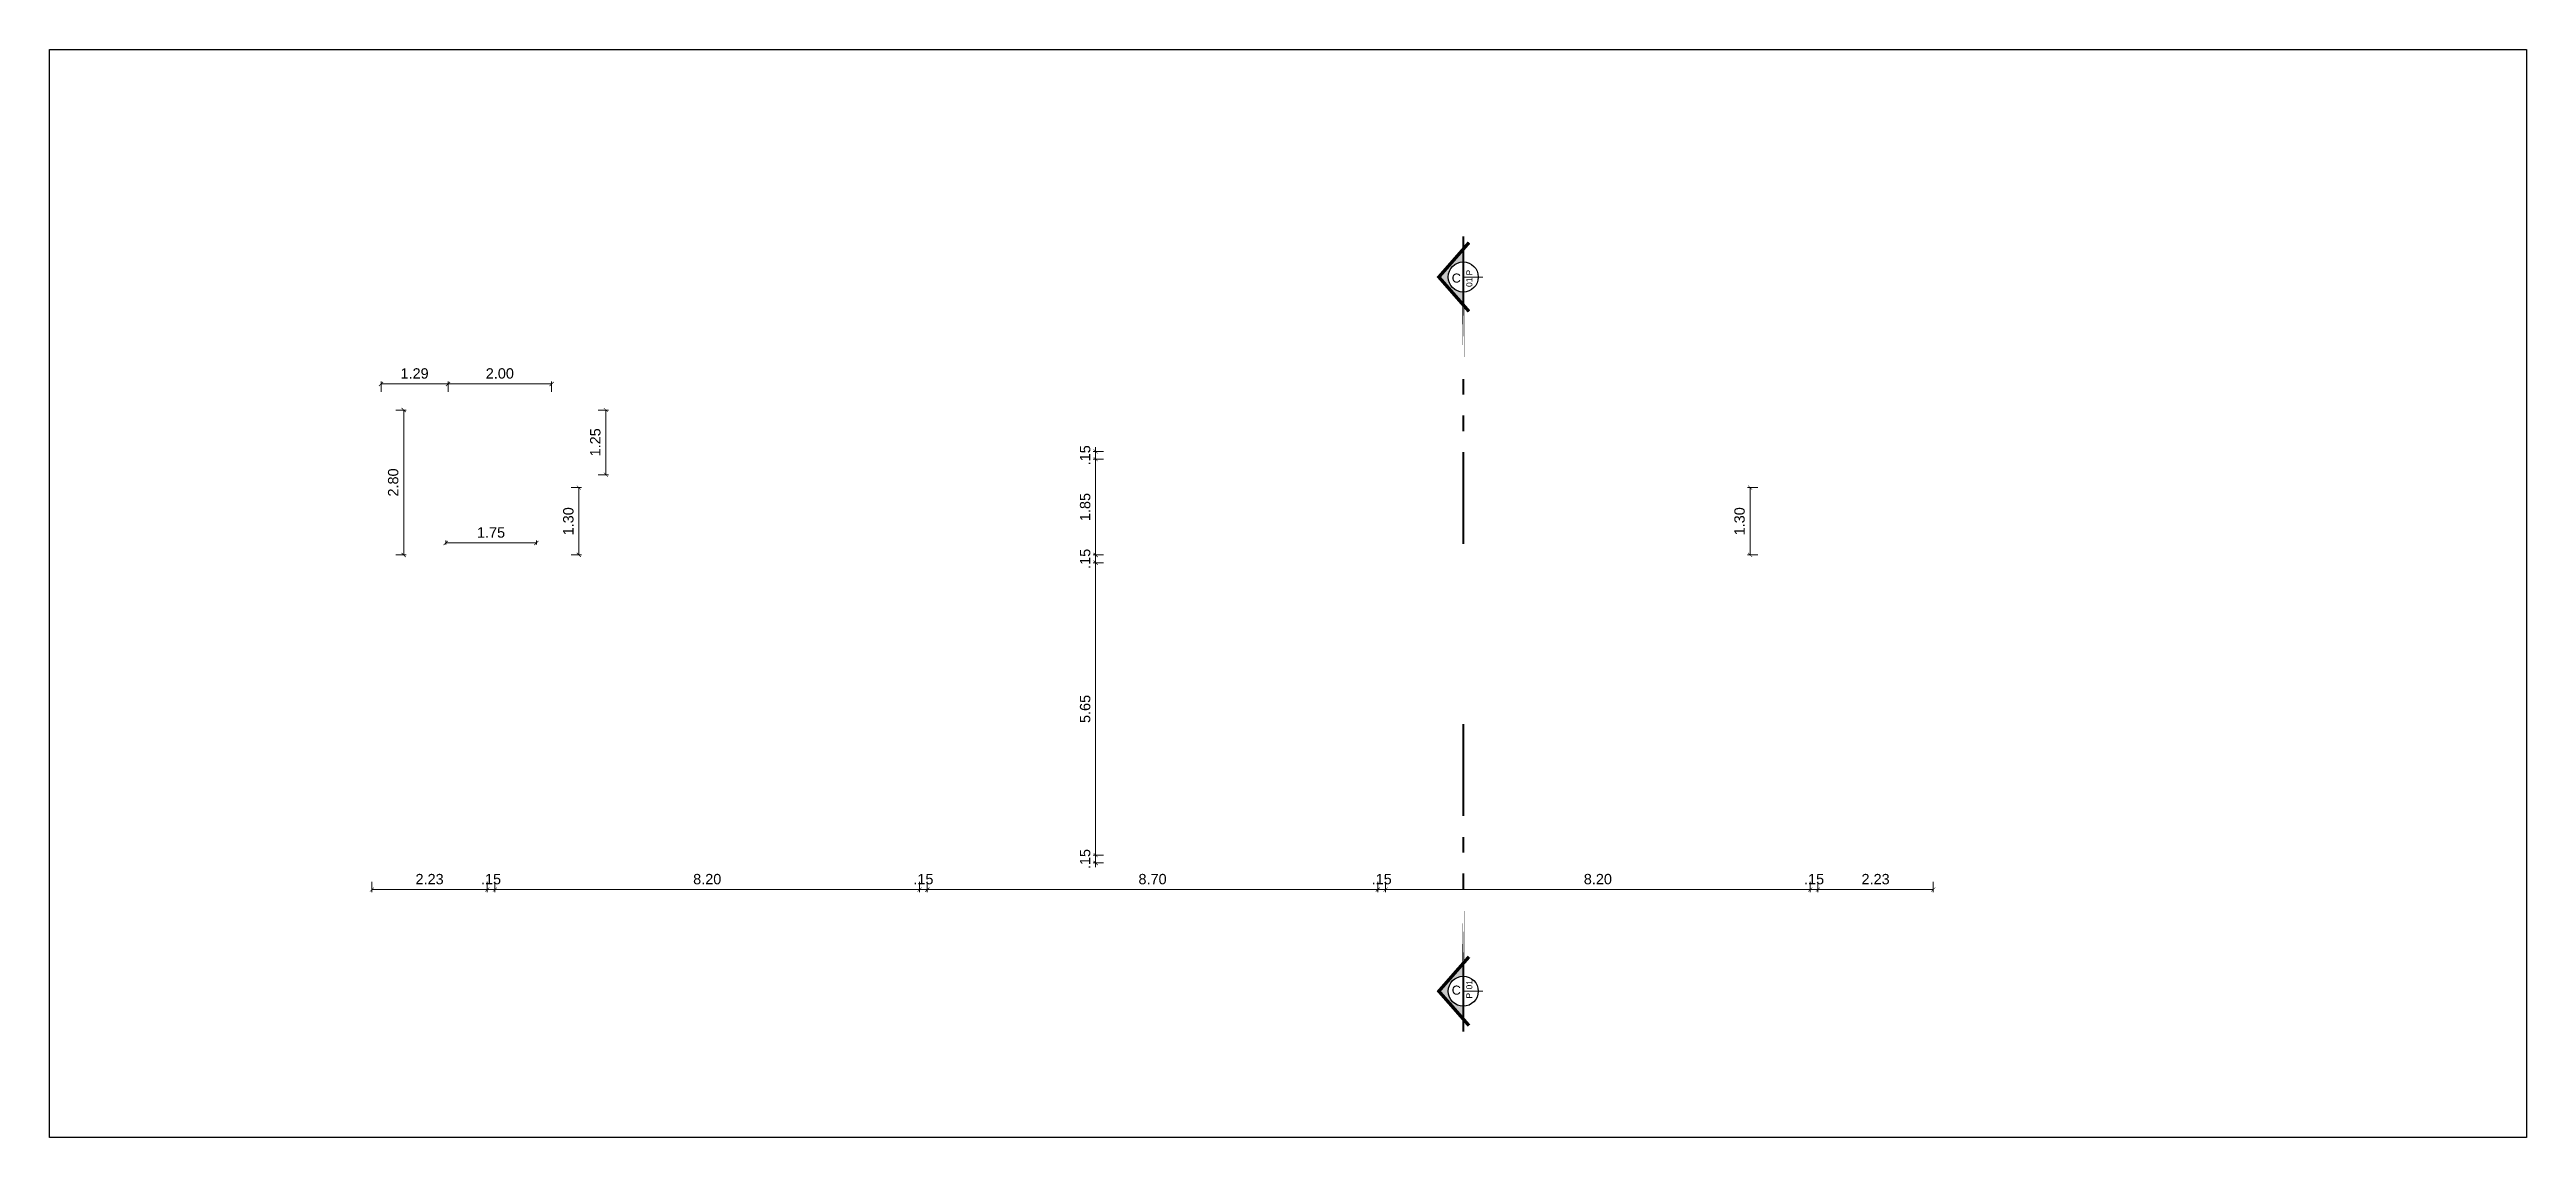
# Model space of a CAD drawing. Header units: metres. Extents: x 2494 to 3558, y 282 to 553.
# Drawn here: x 2578.39 to 2626.22, y 369.11 to 390.13 of the extents above; entities that cross this region are included whole.
import ezdxf

# ---------------------------------------------------------------- set-up
doc = ezdxf.new("R2010")
doc.units = ezdxf.units.M
doc.header["$LTSCALE"] = 7
doc.header["$MEASUREMENT"] = 0
doc.header["$PDMODE"] = 2
for name, color, linetype, lineweight in [('2prancha', 4, 'Continuous', 18), ('COTAS', 1, 'Continuous', 0), ('texto', 3, 'Continuous', 25)]:
    doc.layers.add(name, color=color, linetype=linetype, lineweight=lineweight)
doc.layers.add('COTA 1 100', color=2, linetype='Continuous')
doc.layers.add('PENA 02', color=2, linetype='Continuous')
doc.styles.add('Luana', font='arial.ttf')
doc.dimstyles.new('arial100', dxfattribs={"dimtxt": 0.2, "dimasz": 0.08, "dimexe": 0.05, "dimexo": 0.2, "dimgap": 0.1, "dimtad": 1, "dimzin": 4, "dimdsep": 46, "dimtxsty": 'Luana', "dimblk": 'ARCHTICK', "dimcen": 0, "dimclrd": 7, "dimclre": 7, "dimclrt": 256, "dimadec": 0, "dimazin": 0, "dimtfac": 1, "dimtix": 1, "dimtmove": 0, "dimatfit": 3, "dimldrblk": 'CLOSEDBLANK', "dimfxl": 0, "dimlwd": 5, "dimlwe": 5, "dimarcsym": 0})

msp = doc.modelspace()

# ---------------------------------------------------------------- texts
at = {"layer": 'PENA 02', "style": 'Luana'}
for p in [(2605.465, 385.627), (2605.465, 371.872)]:
    msp.add_text('C', height=0.175, dxfattribs=at).set_placement(p)
at = {"layer": 'texto', "color": 250, "style": 'Luana'}
for s, height, p in [('01', 0.1167, (2605.862, 385.543)), ('P', 0.117, (2605.862, 385.764)), ('01', 0.1167, (2605.862, 371.973)), ('P', 0.117, (2605.862, 371.797))]:
    msp.add_text(s, height=height, rotation=90, dxfattribs=at).set_placement(p)

# ---------------------------------------------------------------- blocks, each defined once
blk = doc.blocks.new('_ArchTick')
at = {"color": 0, "linetype": 'ByBlock', "const_width": 0.15}
blk.add_lwpolyline([(-0.5, -0.5), (0.5, 0.5)], dxfattribs=at)
blk = doc.blocks.new('*D202')
at = {"layer": 'COTA 1 100', "color": 7, "lineweight": 5}
for p, q in [((2612.387, 373.901), (2612.307, 373.901)), ((2612.387, 374.051), (2612.387, 373.851)), ((2612.537, 373.901), (2612.387, 373.901)), ((2612.537, 374.051), (2612.537, 373.851)), ((2612.537, 373.901), (2612.617, 373.901))]:
    blk.add_line(p, q, dxfattribs=at)
at = {"layer": 'Defpoints', "color": 0}
for p in [(2612.387, 374.616), (2612.537, 374.616), (2612.387, 373.901)]:
    blk.add_point(p, dxfattribs=at)
at = {"layer": 'COTA 1 100', "color": 7, "lineweight": 5, "xscale": 0.08, "yscale": 0.08, "zscale": 0.08}
blk.add_blockref('_ArchTick', (2612.387, 373.901), dxfattribs=at)
at = {"layer": 'COTA 1 100', "color": 7, "lineweight": 5, "xscale": 0.08, "yscale": 0.08, "zscale": 0.08, "rotation": 180}
blk.add_blockref('_ArchTick', (2612.537, 373.901), dxfattribs=at)
at = {"layer": 'COTA 1 100', "insert": (2612.462, 374.103), "char_height": 0.2, "attachment_point": 5, "style": 'Luana'}
blk.add_mtext('.15', dxfattribs=at)
blk = doc.blocks.new('_ClosedBlank')
at = {"layer": '2prancha', "color": 0, "lineweight": -2}
for p, q in [((-1, 0.17), (0, 0)), ((-1, 0.17), (-1, -0.17)), ((0, 0), (-1, -0.17))]:
    blk.add_line(p, q, dxfattribs=at)
blk = doc.blocks.new('*D203')
at = {"layer": 'COTA 1 100', "color": 7, "lineweight": 5}
for p, q in [((2604.187, 374.051), (2604.187, 373.851)), ((2612.387, 373.901), (2604.187, 373.901)), ((2612.387, 374.051), (2612.387, 373.851))]:
    blk.add_line(p, q, dxfattribs=at)
at = {"layer": 'Defpoints', "color": 0}
for p in [(2604.187, 374.566), (2612.387, 374.616), (2604.187, 373.901)]:
    blk.add_point(p, dxfattribs=at)
at = {"layer": 'COTA 1 100', "color": 7, "lineweight": 5, "xscale": 0.08, "yscale": 0.08, "zscale": 0.08, "rotation": 180}
blk.add_blockref('_ArchTick', (2604.187, 373.901), dxfattribs=at)
at = {"layer": 'COTA 1 100', "color": 7, "lineweight": 5, "xscale": 0.08, "yscale": 0.08, "zscale": 0.08}
blk.add_blockref('_ArchTick', (2612.387, 373.901), dxfattribs=at)
at = {"layer": 'COTA 1 100', "insert": (2608.287, 374.103), "char_height": 0.2, "attachment_point": 5, "style": 'Luana'}
blk.add_mtext('8.20', dxfattribs=at)
blk = doc.blocks.new('*D204')
at = {"layer": 'COTA 1 100', "color": 7, "lineweight": 5}
for p, q in [((2604.037, 373.901), (2603.957, 373.901)), ((2604.037, 374.051), (2604.037, 373.851)), ((2604.187, 373.901), (2604.037, 373.901)), ((2604.187, 374.051), (2604.187, 373.851)), ((2604.187, 373.901), (2604.267, 373.901))]:
    blk.add_line(p, q, dxfattribs=at)
at = {"layer": 'Defpoints', "color": 0}
for p in [(2604.037, 374.616), (2604.187, 374.566), (2604.037, 373.901)]:
    blk.add_point(p, dxfattribs=at)
at = {"layer": 'COTA 1 100', "color": 7, "lineweight": 5, "xscale": 0.08, "yscale": 0.08, "zscale": 0.08}
blk.add_blockref('_ArchTick', (2604.037, 373.901), dxfattribs=at)
at = {"layer": 'COTA 1 100', "color": 7, "lineweight": 5, "xscale": 0.08, "yscale": 0.08, "zscale": 0.08, "rotation": 180}
blk.add_blockref('_ArchTick', (2604.187, 373.901), dxfattribs=at)
at = {"layer": 'COTA 1 100', "insert": (2604.112, 374.103), "char_height": 0.2, "attachment_point": 5, "style": 'Luana'}
blk.add_mtext('.15', dxfattribs=at)
blk = doc.blocks.new('*D205')
at = {"layer": 'COTA 1 100', "color": 7, "lineweight": 5}
for p, q in [((2595.337, 374.051), (2595.337, 373.851)), ((2604.037, 373.901), (2595.337, 373.901)), ((2604.037, 374.051), (2604.037, 373.851))]:
    blk.add_line(p, q, dxfattribs=at)
at = {"layer": 'Defpoints', "color": 0}
for p in [(2595.337, 374.566), (2604.037, 374.616), (2595.337, 373.901)]:
    blk.add_point(p, dxfattribs=at)
at = {"layer": 'COTA 1 100', "color": 7, "lineweight": 5, "xscale": 0.08, "yscale": 0.08, "zscale": 0.08, "rotation": 180}
blk.add_blockref('_ArchTick', (2595.337, 373.901), dxfattribs=at)
at = {"layer": 'COTA 1 100', "color": 7, "lineweight": 5, "xscale": 0.08, "yscale": 0.08, "zscale": 0.08}
blk.add_blockref('_ArchTick', (2604.037, 373.901), dxfattribs=at)
at = {"layer": 'COTA 1 100', "insert": (2599.687, 374.103), "char_height": 0.2, "attachment_point": 5, "style": 'Luana'}
blk.add_mtext('8.70', dxfattribs=at)
blk = doc.blocks.new('*D206')
at = {"layer": 'COTA 1 100', "color": 7, "lineweight": 5}
for p, q in [((2595.187, 373.901), (2595.107, 373.901)), ((2595.187, 374.051), (2595.187, 373.851)), ((2595.337, 373.901), (2595.187, 373.901)), ((2595.337, 374.051), (2595.337, 373.851)), ((2595.337, 373.901), (2595.417, 373.901))]:
    blk.add_line(p, q, dxfattribs=at)
at = {"layer": 'Defpoints', "color": 0}
for p in [(2595.187, 374.616), (2595.337, 374.566), (2595.187, 373.901)]:
    blk.add_point(p, dxfattribs=at)
at = {"layer": 'COTA 1 100', "color": 7, "lineweight": 5, "xscale": 0.08, "yscale": 0.08, "zscale": 0.08}
blk.add_blockref('_ArchTick', (2595.187, 373.901), dxfattribs=at)
at = {"layer": 'COTA 1 100', "color": 7, "lineweight": 5, "xscale": 0.08, "yscale": 0.08, "zscale": 0.08, "rotation": 180}
blk.add_blockref('_ArchTick', (2595.337, 373.901), dxfattribs=at)
at = {"layer": 'COTA 1 100', "insert": (2595.262, 374.103), "char_height": 0.2, "attachment_point": 5, "style": 'Luana'}
blk.add_mtext('.15', dxfattribs=at)
blk = doc.blocks.new('*D207')
at = {"layer": 'COTA 1 100', "color": 7, "lineweight": 5}
for p, q in [((2586.987, 374.051), (2586.987, 373.851)), ((2595.187, 373.901), (2586.987, 373.901)), ((2595.187, 374.051), (2595.187, 373.851))]:
    blk.add_line(p, q, dxfattribs=at)
at = {"layer": 'Defpoints', "color": 0}
for p in [(2586.987, 374.566), (2595.187, 374.616), (2586.987, 373.901)]:
    blk.add_point(p, dxfattribs=at)
at = {"layer": 'COTA 1 100', "color": 7, "lineweight": 5, "xscale": 0.08, "yscale": 0.08, "zscale": 0.08, "rotation": 180}
blk.add_blockref('_ArchTick', (2586.987, 373.901), dxfattribs=at)
at = {"layer": 'COTA 1 100', "color": 7, "lineweight": 5, "xscale": 0.08, "yscale": 0.08, "zscale": 0.08}
blk.add_blockref('_ArchTick', (2595.187, 373.901), dxfattribs=at)
at = {"layer": 'COTA 1 100', "insert": (2591.087, 374.103), "char_height": 0.2, "attachment_point": 5, "style": 'Luana'}
blk.add_mtext('8.20', dxfattribs=at)
blk = doc.blocks.new('*D208')
at = {"layer": 'COTA 1 100', "color": 7, "lineweight": 5}
for p, q in [((2586.837, 373.901), (2586.757, 373.901)), ((2586.837, 374.051), (2586.837, 373.851)), ((2586.987, 373.901), (2586.837, 373.901)), ((2586.987, 374.051), (2586.987, 373.851)), ((2586.987, 373.901), (2587.067, 373.901))]:
    blk.add_line(p, q, dxfattribs=at)
at = {"layer": 'Defpoints', "color": 0}
for p in [(2586.837, 374.616), (2586.987, 374.566), (2586.837, 373.901)]:
    blk.add_point(p, dxfattribs=at)
at = {"layer": 'COTA 1 100', "color": 7, "lineweight": 5, "xscale": 0.08, "yscale": 0.08, "zscale": 0.08}
blk.add_blockref('_ArchTick', (2586.837, 373.901), dxfattribs=at)
at = {"layer": 'COTA 1 100', "color": 7, "lineweight": 5, "xscale": 0.08, "yscale": 0.08, "zscale": 0.08, "rotation": 180}
blk.add_blockref('_ArchTick', (2586.987, 373.901), dxfattribs=at)
at = {"layer": 'COTA 1 100', "insert": (2586.912, 374.103), "char_height": 0.2, "attachment_point": 5, "style": 'Luana'}
blk.add_mtext('.15', dxfattribs=at)
blk = doc.blocks.new('*D209')
at = {"layer": 'COTA 1 100', "color": 7, "lineweight": 5}
for p, q in [((2584.612, 374.051), (2584.612, 373.851)), ((2586.837, 373.901), (2584.612, 373.901)), ((2586.837, 374.051), (2586.837, 373.851))]:
    blk.add_line(p, q, dxfattribs=at)
at = {"layer": 'Defpoints', "color": 0}
for p in [(2584.612, 380.191), (2586.837, 374.616), (2584.612, 373.901)]:
    blk.add_point(p, dxfattribs=at)
at = {"layer": 'COTA 1 100', "color": 7, "lineweight": 5, "xscale": 0.08, "yscale": 0.08, "zscale": 0.08, "rotation": 180}
blk.add_blockref('_ArchTick', (2584.612, 373.901), dxfattribs=at)
at = {"layer": 'COTA 1 100', "color": 7, "lineweight": 5, "xscale": 0.08, "yscale": 0.08, "zscale": 0.08}
blk.add_blockref('_ArchTick', (2586.837, 373.901), dxfattribs=at)
at = {"layer": 'COTA 1 100', "insert": (2585.725, 374.103), "char_height": 0.2, "attachment_point": 5, "style": 'Luana'}
blk.add_mtext('2.23', dxfattribs=at)
blk = doc.blocks.new('*D210')
at = {"layer": 'COTA 1 100', "color": 7, "lineweight": 5}
for p, q in [((2612.537, 374.051), (2612.537, 373.851)), ((2612.537, 373.901), (2614.762, 373.901)), ((2614.762, 374.051), (2614.762, 373.851))]:
    blk.add_line(p, q, dxfattribs=at)
at = {"layer": 'Defpoints', "color": 0}
for p in [(2614.762, 380.191), (2612.537, 374.416), (2614.762, 373.901)]:
    blk.add_point(p, dxfattribs=at)
at = {"layer": 'COTA 1 100', "color": 7, "lineweight": 5, "xscale": 0.08, "yscale": 0.08, "zscale": 0.08, "rotation": 180}
blk.add_blockref('_ArchTick', (2612.537, 373.901), dxfattribs=at)
at = {"layer": 'COTA 1 100', "color": 7, "lineweight": 5, "xscale": 0.08, "yscale": 0.08, "zscale": 0.08}
blk.add_blockref('_ArchTick', (2614.762, 373.901), dxfattribs=at)
at = {"layer": 'COTA 1 100', "insert": (2613.65, 374.103), "char_height": 0.2, "attachment_point": 5, "style": 'Luana'}
blk.add_mtext('2.23', dxfattribs=at)
blk = doc.blocks.new('*D211')
at = {"layer": 'COTA 1 100', "color": 7, "lineweight": 5}
for p, q in [((2598.738, 382.216), (2598.538, 382.216)), ((2598.588, 382.216), (2598.588, 380.366)), ((2598.738, 380.366), (2598.538, 380.366))]:
    blk.add_line(p, q, dxfattribs=at)
at = {"layer": 'Defpoints', "color": 0}
for p in [(2599.379, 382.216), (2598.588, 380.366), (2599.379, 380.366)]:
    blk.add_point(p, dxfattribs=at)
at = {"layer": 'COTA 1 100', "color": 7, "lineweight": 5, "xscale": 0.08, "yscale": 0.08, "zscale": 0.08}
for p, rotation in [((2598.588, 382.216), 90), ((2598.588, 380.366), 270)]:
    blk.add_blockref('_ArchTick', p, dxfattribs=dict(at, rotation=rotation))
at = {"layer": 'COTA 1 100', "insert": (2598.386, 381.291), "char_height": 0.2, "attachment_point": 5, "rotation": 90, "style": 'Luana'}
blk.add_mtext('1.85', dxfattribs=at)
blk = doc.blocks.new('*D212')
at = {"layer": 'COTA 1 100', "color": 7, "lineweight": 5}
for p, q in [((2598.738, 380.366), (2598.538, 380.366)), ((2598.588, 380.366), (2598.588, 380.446)), ((2598.588, 380.366), (2598.588, 380.216)), ((2598.738, 380.216), (2598.538, 380.216)), ((2598.588, 380.216), (2598.588, 380.136))]:
    blk.add_line(p, q, dxfattribs=at)
at = {"layer": 'Defpoints', "color": 0}
for p in [(2599.379, 380.366), (2598.588, 380.216), (2599.662, 380.216)]:
    blk.add_point(p, dxfattribs=at)
at = {"layer": 'COTA 1 100', "color": 7, "lineweight": 5, "xscale": 0.08, "yscale": 0.08, "zscale": 0.08}
for p, rotation in [((2598.588, 380.366), 270), ((2598.588, 380.216), 90)]:
    blk.add_blockref('_ArchTick', p, dxfattribs=dict(at, rotation=rotation))
at = {"layer": 'COTA 1 100', "insert": (2598.386, 380.291), "char_height": 0.2, "attachment_point": 5, "rotation": 90, "style": 'Luana'}
blk.add_mtext('.15', dxfattribs=at)
blk = doc.blocks.new('*D213')
at = {"layer": 'COTA 1 100', "color": 7, "lineweight": 5}
for p, q in [((2598.738, 380.216), (2598.538, 380.216)), ((2598.588, 380.216), (2598.588, 374.566)), ((2598.738, 374.566), (2598.538, 374.566))]:
    blk.add_line(p, q, dxfattribs=at)
at = {"layer": 'Defpoints', "color": 0}
for p in [(2599.662, 380.216), (2598.588, 374.566), (2599.687, 374.566)]:
    blk.add_point(p, dxfattribs=at)
at = {"layer": 'COTA 1 100', "color": 7, "lineweight": 5, "xscale": 0.08, "yscale": 0.08, "zscale": 0.08}
for p, rotation in [((2598.588, 380.216), 90), ((2598.588, 374.566), 270)]:
    blk.add_blockref('_ArchTick', p, dxfattribs=dict(at, rotation=rotation))
at = {"layer": 'COTA 1 100', "insert": (2598.386, 377.391), "char_height": 0.2, "attachment_point": 5, "rotation": 90, "style": 'Luana'}
blk.add_mtext('5.65', dxfattribs=at)
blk = doc.blocks.new('*D214')
at = {"layer": 'COTA 1 100', "color": 7, "lineweight": 5}
for p, q in [((2598.738, 374.566), (2598.538, 374.566)), ((2598.588, 374.566), (2598.588, 374.646)), ((2598.588, 374.566), (2598.588, 374.416)), ((2598.738, 374.416), (2598.538, 374.416)), ((2598.588, 374.416), (2598.588, 374.336))]:
    blk.add_line(p, q, dxfattribs=at)
at = {"layer": 'Defpoints', "color": 0}
for p in [(2599.687, 374.566), (2598.588, 374.416), (2599.662, 374.416)]:
    blk.add_point(p, dxfattribs=at)
at = {"layer": 'COTA 1 100', "color": 7, "lineweight": 5, "xscale": 0.08, "yscale": 0.08, "zscale": 0.08}
for p, rotation in [((2598.588, 374.566), 270), ((2598.588, 374.416), 90)]:
    blk.add_blockref('_ArchTick', p, dxfattribs=dict(at, rotation=rotation))
at = {"layer": 'COTA 1 100', "insert": (2598.386, 374.491), "char_height": 0.2, "attachment_point": 5, "rotation": 90, "style": 'Luana'}
blk.add_mtext('.15', dxfattribs=at)
blk = doc.blocks.new('*D215')
at = {"layer": 'COTA 1 100', "color": 7, "lineweight": 5}
for p, q in [((2598.738, 382.366), (2598.538, 382.366)), ((2598.738, 382.216), (2598.538, 382.216)), ((2598.588, 382.366), (2598.588, 382.446)), ((2598.588, 382.216), (2598.588, 382.366)), ((2598.588, 382.216), (2598.588, 382.136))]:
    blk.add_line(p, q, dxfattribs=at)
at = {"layer": 'Defpoints', "color": 0}
for p in [(2598.588, 382.366), (2599.379, 382.216), (2599.727, 382.366)]:
    blk.add_point(p, dxfattribs=at)
at = {"layer": 'COTA 1 100', "color": 7, "lineweight": 5, "xscale": 0.08, "yscale": 0.08, "zscale": 0.08}
for p, rotation in [((2598.588, 382.366), 270), ((2598.588, 382.216), 90)]:
    blk.add_blockref('_ArchTick', p, dxfattribs=dict(at, rotation=rotation))
at = {"layer": 'COTA 1 100', "insert": (2598.386, 382.291), "char_height": 0.2, "attachment_point": 5, "rotation": 90, "style": 'Luana'}
blk.add_mtext('.15', dxfattribs=at)
blk = doc.blocks.new('*D216')
at = {"layer": 'COTA 1 100', "color": 7, "lineweight": 5}
for p, q in [((2588.458, 381.666), (2588.658, 381.666)), ((2588.608, 380.366), (2588.608, 381.666)), ((2588.458, 380.366), (2588.658, 380.366))]:
    blk.add_line(p, q, dxfattribs=at)
at = {"layer": 'Defpoints', "color": 0}
for p in [(2587.787, 381.666), (2588.608, 381.666), (2587.787, 380.366)]:
    blk.add_point(p, dxfattribs=at)
at = {"layer": 'COTA 1 100', "color": 7, "lineweight": 5, "xscale": 0.08, "yscale": 0.08, "zscale": 0.08}
for p, rotation in [((2588.608, 381.666), 90), ((2588.608, 380.366), 270)]:
    blk.add_blockref('_ArchTick', p, dxfattribs=dict(at, rotation=rotation))
at = {"layer": 'COTA 1 100', "insert": (2588.406, 381.016), "char_height": 0.2, "attachment_point": 5, "rotation": 90, "style": 'Luana'}
blk.add_mtext('1.30', dxfattribs=at)
blk = doc.blocks.new('*D217')
at = {"layer": 'COTA 1 100', "color": 7, "lineweight": 5}
for p, q in [((2586.037, 380.566), (2586.037, 380.647)), ((2587.787, 380.597), (2586.037, 380.597)), ((2587.787, 380.566), (2587.787, 380.647))]:
    blk.add_line(p, q, dxfattribs=at)
at = {"layer": 'Defpoints', "color": 0}
for p in [(2586.037, 380.597), (2586.037, 380.366), (2587.787, 380.366)]:
    blk.add_point(p, dxfattribs=at)
at = {"layer": 'COTA 1 100', "color": 7, "lineweight": 5, "xscale": 0.08, "yscale": 0.08, "zscale": 0.08, "rotation": 180}
blk.add_blockref('_ArchTick', (2586.037, 380.597), dxfattribs=at)
at = {"layer": 'COTA 1 100', "color": 7, "lineweight": 5, "xscale": 0.08, "yscale": 0.08, "zscale": 0.08}
blk.add_blockref('_ArchTick', (2587.787, 380.597), dxfattribs=at)
at = {"layer": 'COTA 1 100', "insert": (2586.912, 380.799), "char_height": 0.2, "attachment_point": 5, "style": 'Luana'}
blk.add_mtext('1.75', dxfattribs=at)
blk = doc.blocks.new('*D218')
at = {"layer": 'COTA 1 100', "color": 7, "lineweight": 5}
for p, q in [((2586.082, 383.519), (2586.082, 383.719)), ((2588.082, 383.669), (2586.082, 383.669)), ((2588.082, 383.519), (2588.082, 383.719))]:
    blk.add_line(p, q, dxfattribs=at)
at = {"layer": 'Defpoints', "color": 0}
for p in [(2586.082, 383.669), (2586.082, 382.541), (2588.082, 382.541)]:
    blk.add_point(p, dxfattribs=at)
at = {"layer": 'COTA 1 100', "color": 7, "lineweight": 5, "xscale": 0.08, "yscale": 0.08, "zscale": 0.08, "rotation": 180}
blk.add_blockref('_ArchTick', (2586.082, 383.669), dxfattribs=at)
at = {"layer": 'COTA 1 100', "color": 7, "lineweight": 5, "xscale": 0.08, "yscale": 0.08, "zscale": 0.08}
blk.add_blockref('_ArchTick', (2588.082, 383.669), dxfattribs=at)
at = {"layer": 'COTA 1 100', "insert": (2587.082, 383.871), "char_height": 0.2, "attachment_point": 5, "style": 'Luana'}
blk.add_mtext('2.00', dxfattribs=at)
blk = doc.blocks.new('*D219')
at = {"layer": 'COTA 1 100', "color": 7, "lineweight": 5}
for p, q in [((2584.787, 383.519), (2584.787, 383.719)), ((2586.082, 383.669), (2584.787, 383.669)), ((2586.082, 383.519), (2586.082, 383.719))]:
    blk.add_line(p, q, dxfattribs=at)
at = {"layer": 'Defpoints', "color": 0}
for p in [(2584.787, 383.669), (2584.787, 383.316), (2586.082, 382.541)]:
    blk.add_point(p, dxfattribs=at)
at = {"layer": 'COTA 1 100', "color": 7, "lineweight": 5, "xscale": 0.08, "yscale": 0.08, "zscale": 0.08, "rotation": 180}
blk.add_blockref('_ArchTick', (2584.787, 383.669), dxfattribs=at)
at = {"layer": 'COTA 1 100', "color": 7, "lineweight": 5, "xscale": 0.08, "yscale": 0.08, "zscale": 0.08}
blk.add_blockref('_ArchTick', (2586.082, 383.669), dxfattribs=at)
at = {"layer": 'COTA 1 100', "insert": (2585.435, 383.871), "char_height": 0.2, "attachment_point": 5, "style": 'Luana'}
blk.add_mtext('1.29', dxfattribs=at)
blk = doc.blocks.new('*D220')
at = {"layer": 'COTA 1 100', "color": 7, "lineweight": 5}
for p, q in [((2585.075, 383.166), (2585.275, 383.166)), ((2585.225, 383.166), (2585.225, 380.366)), ((2585.075, 380.366), (2585.275, 380.366))]:
    blk.add_line(p, q, dxfattribs=at)
at = {"layer": 'Defpoints', "color": 0}
for p in [(2584.787, 383.166), (2584.812, 380.366), (2585.225, 380.366)]:
    blk.add_point(p, dxfattribs=at)
at = {"layer": 'COTA 1 100', "color": 7, "lineweight": 5, "xscale": 0.08, "yscale": 0.08, "zscale": 0.08}
for p, rotation in [((2585.225, 383.166), 90), ((2585.225, 380.366), 270)]:
    blk.add_blockref('_ArchTick', p, dxfattribs=dict(at, rotation=rotation))
at = {"layer": 'COTA 1 100', "insert": (2585.023, 381.766), "char_height": 0.2, "attachment_point": 5, "rotation": 90, "style": 'Luana'}
blk.add_mtext('2.80', dxfattribs=at)
blk = doc.blocks.new('*D221')
at = {"layer": 'COTA 1 100', "color": 7, "lineweight": 5}
for p, q in [((2588.979, 383.166), (2589.179, 383.166)), ((2589.129, 383.166), (2589.129, 381.916)), ((2588.979, 381.916), (2589.179, 381.916))]:
    blk.add_line(p, q, dxfattribs=at)
at = {"layer": 'Defpoints', "color": 0}
for p in [(2587.082, 383.166), (2587.082, 381.916), (2589.129, 381.916)]:
    blk.add_point(p, dxfattribs=at)
at = {"layer": 'COTA 1 100', "color": 7, "lineweight": 5, "xscale": 0.08, "yscale": 0.08, "zscale": 0.08}
for p, rotation in [((2589.129, 383.166), 90), ((2589.129, 381.916), 270)]:
    blk.add_blockref('_ArchTick', p, dxfattribs=dict(at, rotation=rotation))
at = {"layer": 'COTA 1 100', "insert": (2588.927, 382.541), "char_height": 0.2, "attachment_point": 5, "rotation": 90, "style": 'Luana'}
blk.add_mtext('1.25', dxfattribs=at)
blk = doc.blocks.new('*D223')
at = {"layer": 'COTA 1 100', "color": 7, "lineweight": 5}
for p, q in [((2611.377, 381.666), (2611.177, 381.666)), ((2611.227, 380.366), (2611.227, 381.666)), ((2611.377, 380.366), (2611.177, 380.366))]:
    blk.add_line(p, q, dxfattribs=at)
at = {"layer": 'Defpoints', "color": 0}
for p in [(2611.227, 381.666), (2611.667, 381.666), (2611.667, 380.366)]:
    blk.add_point(p, dxfattribs=at)
at = {"layer": 'COTA 1 100', "color": 7, "lineweight": 5, "xscale": 0.08, "yscale": 0.08, "zscale": 0.08}
for p, rotation in [((2611.227, 381.666), 90), ((2611.227, 380.366), 270)]:
    blk.add_blockref('_ArchTick', p, dxfattribs=dict(at, rotation=rotation))
at = {"layer": 'COTA 1 100', "insert": (2611.024, 381.016), "char_height": 0.2, "attachment_point": 5, "rotation": 90, "style": 'Luana'}
blk.add_mtext('1.30', dxfattribs=at)

# ---------------------------------------------------------------- dimensions: what is measured, and where the dimension line sits
at = {"layer": 'COTA 1 100'}
for base, p1, p2, picture, middle in [((2584.78703, 383.66934), (2586.08197, 382.54137), (2584.78703, 383.31637), '*D219', (2585.4345, 383.87146)), ((2584.612028129, 373.901250819), (2586.837028129, 374.616367785), (2584.612028129, 380.191367785), '*D209', (2585.724528129, 374.10343363)), ((2614.762028129, 373.901250819), (2612.537028129, 374.416367785), (2614.762028129, 380.191367785), '*D210', (2613.649528129, 374.10343363)), ((2586.837, 373.901), (2586.987, 374.566), (2586.837, 374.616), '*D208', (2586.912, 374.103)), ((2586.987, 373.901), (2595.187, 374.616), (2586.987, 374.566), '*D207', (2591.087, 374.103)), ((2595.187, 373.901), (2595.337, 374.566), (2595.187, 374.616), '*D206', (2595.262, 374.103)), ((2595.337, 373.901), (2604.037, 374.616), (2595.337, 374.566), '*D205', (2599.687, 374.103)), ((2604.037, 373.901), (2604.187, 374.566), (2604.037, 374.616), '*D204', (2604.112, 374.103)), ((2604.187, 373.901), (2612.387, 374.616), (2604.187, 374.566), '*D203', (2608.287, 374.103))]:
    dim = msp.add_linear_dim(base=base, p1=p1, p2=p2, dimstyle='arial100', override={"dimtmove": 1}, dxfattribs=at)
    dim.commit()
    dim.dimension.update_dxf_attribs({"geometry": picture, "text_midpoint": middle})
for base, p1, p2, picture, middle in [((2586.082, 383.669), (2588.082, 382.541), (2586.082, 382.541), '*D218', (2587.082, 383.871)), ((2586.037, 380.597), (2587.787, 380.366), (2586.037, 380.366), '*D217', (2586.912, 380.799)), ((2612.387, 373.901), (2612.537, 374.616), (2612.387, 374.616), '*D202', (2612.462, 374.103))]:
    dim = msp.add_linear_dim(base=base, p1=p1, p2=p2, dimstyle='arial100', dxfattribs=at)
    dim.commit()
    dim.dimension.update_dxf_attribs({"geometry": picture, "text_midpoint": middle})
for base, p1, p2, picture, middle in [((2585.225, 380.366), (2584.787, 383.166), (2584.812, 380.366), '*D220', (2585.023, 381.766)), ((2589.129, 381.916), (2587.082, 383.166), (2587.082, 381.916), '*D221', (2588.927, 382.541)), ((2598.588, 380.366), (2599.379, 382.216), (2599.379, 380.366), '*D211', (2598.386, 381.291)), ((2588.608, 381.666), (2587.787, 380.366), (2587.787, 381.666), '*D216', (2588.406, 381.016)), ((2611.227, 381.666), (2611.667, 380.366), (2611.667, 381.666), '*D223', (2611.024, 381.016))]:
    dim = msp.add_linear_dim(base=base, p1=p1, p2=p2, angle=90, dimstyle='arial100', dxfattribs=at)
    dim.commit()
    dim.dimension.update_dxf_attribs({"geometry": picture, "text_midpoint": middle})
for base, p1, p2, picture, middle in [((2598.588, 382.366), (2599.379, 382.216), (2599.727, 382.366), '*D215', (2598.386, 382.291)), ((2598.588, 380.216), (2599.379, 380.366), (2599.662, 380.216), '*D212', (2598.386, 380.291)), ((2598.588, 374.566), (2599.662, 380.216), (2599.687, 374.566), '*D213', (2598.386, 377.391)), ((2598.588, 374.416), (2599.687, 374.566), (2599.662, 374.416), '*D214', (2598.386, 374.491))]:
    dim = msp.add_linear_dim(base=base, p1=p1, p2=p2, angle=90, dimstyle='arial100', override={"dimtmove": 1}, dxfattribs=at)
    dim.commit()
    dim.dimension.update_dxf_attribs({"geometry": picture, "text_midpoint": middle})

# ---------------------------------------------------------------- hatches: boundary and pattern name
at = {"layer": 'PENA 02'}
for points in [[(2605.687, 385.445), (2605.687, 385.198), (2605.216, 385.735), (2605.687, 386.272), (2605.687, 386.025, 1)], [(2605.687, 372.229), (2605.687, 372.477), (2605.216, 371.939), (2605.687, 371.402), (2605.687, 371.65, -1)]]:
    msp.add_hatch(color=251, dxfattribs=at).paths.add_polyline_path(points)

# ---------------------------------------------------------------- linework, layer by layer
msp.add_lwpolyline([(2578.386, 390.129), (2626.22, 390.129), (2626.22, 369.113), (2578.386, 369.113)], close=True)
at = {"layer": 'COTAS', "ltscale": 50}
for points in [[(2606.065, 385.735), (2605.687, 385.735)], [(2606.065, 371.939), (2605.687, 371.939)]]:
    msp.add_lwpolyline(points, dxfattribs=at)
at = {"layer": 'PENA 02', "color": 1, "const_width": 0.0392}
for points in [[(2605.687, 384.088), (2605.687, 386.52)], [(2605.687, 373.587), (2605.687, 371.155)]]:
    msp.add_lwpolyline(points, close=True, dxfattribs=at)
at = {"layer": 'PENA 02', "const_width": 0.0654}
for points in [[(2605.798, 386.4), (2605.216, 385.735), (2605.798, 385.07)], [(2605.798, 371.274), (2605.216, 371.939), (2605.798, 372.604)]]:
    msp.add_lwpolyline(points, dxfattribs=at)
at = {"layer": 'PENA 02', "color": 1, "const_width": 0.0392}
for points in [[(2605.687, 383.461), (2605.687, 383.766)], [(2605.687, 382.755), (2605.687, 383.06)], [(2605.687, 380.576), (2605.687, 382.354)], [(2605.687, 377.098), (2605.687, 375.32)], [(2605.687, 374.92), (2605.687, 374.614)], [(2605.687, 374.214), (2605.687, 373.908)]]:
    msp.add_lwpolyline(points, dxfattribs=at)
at = {"layer": 'PENA 02'}
for centre in [(2605.687, 385.735), (2605.687, 371.939)]:
    msp.add_circle(centre, 0.29, dxfattribs=at)

msp.set_redraw_order([(e.dxf.handle, doc.entitydb.next_handle()) for e in msp.query("TEXT MTEXT ATTDEF DIMENSION ARC_DIMENSION")])  # texts and dimensions are drawn at this point

doc.saveas('drawing.dxf')
